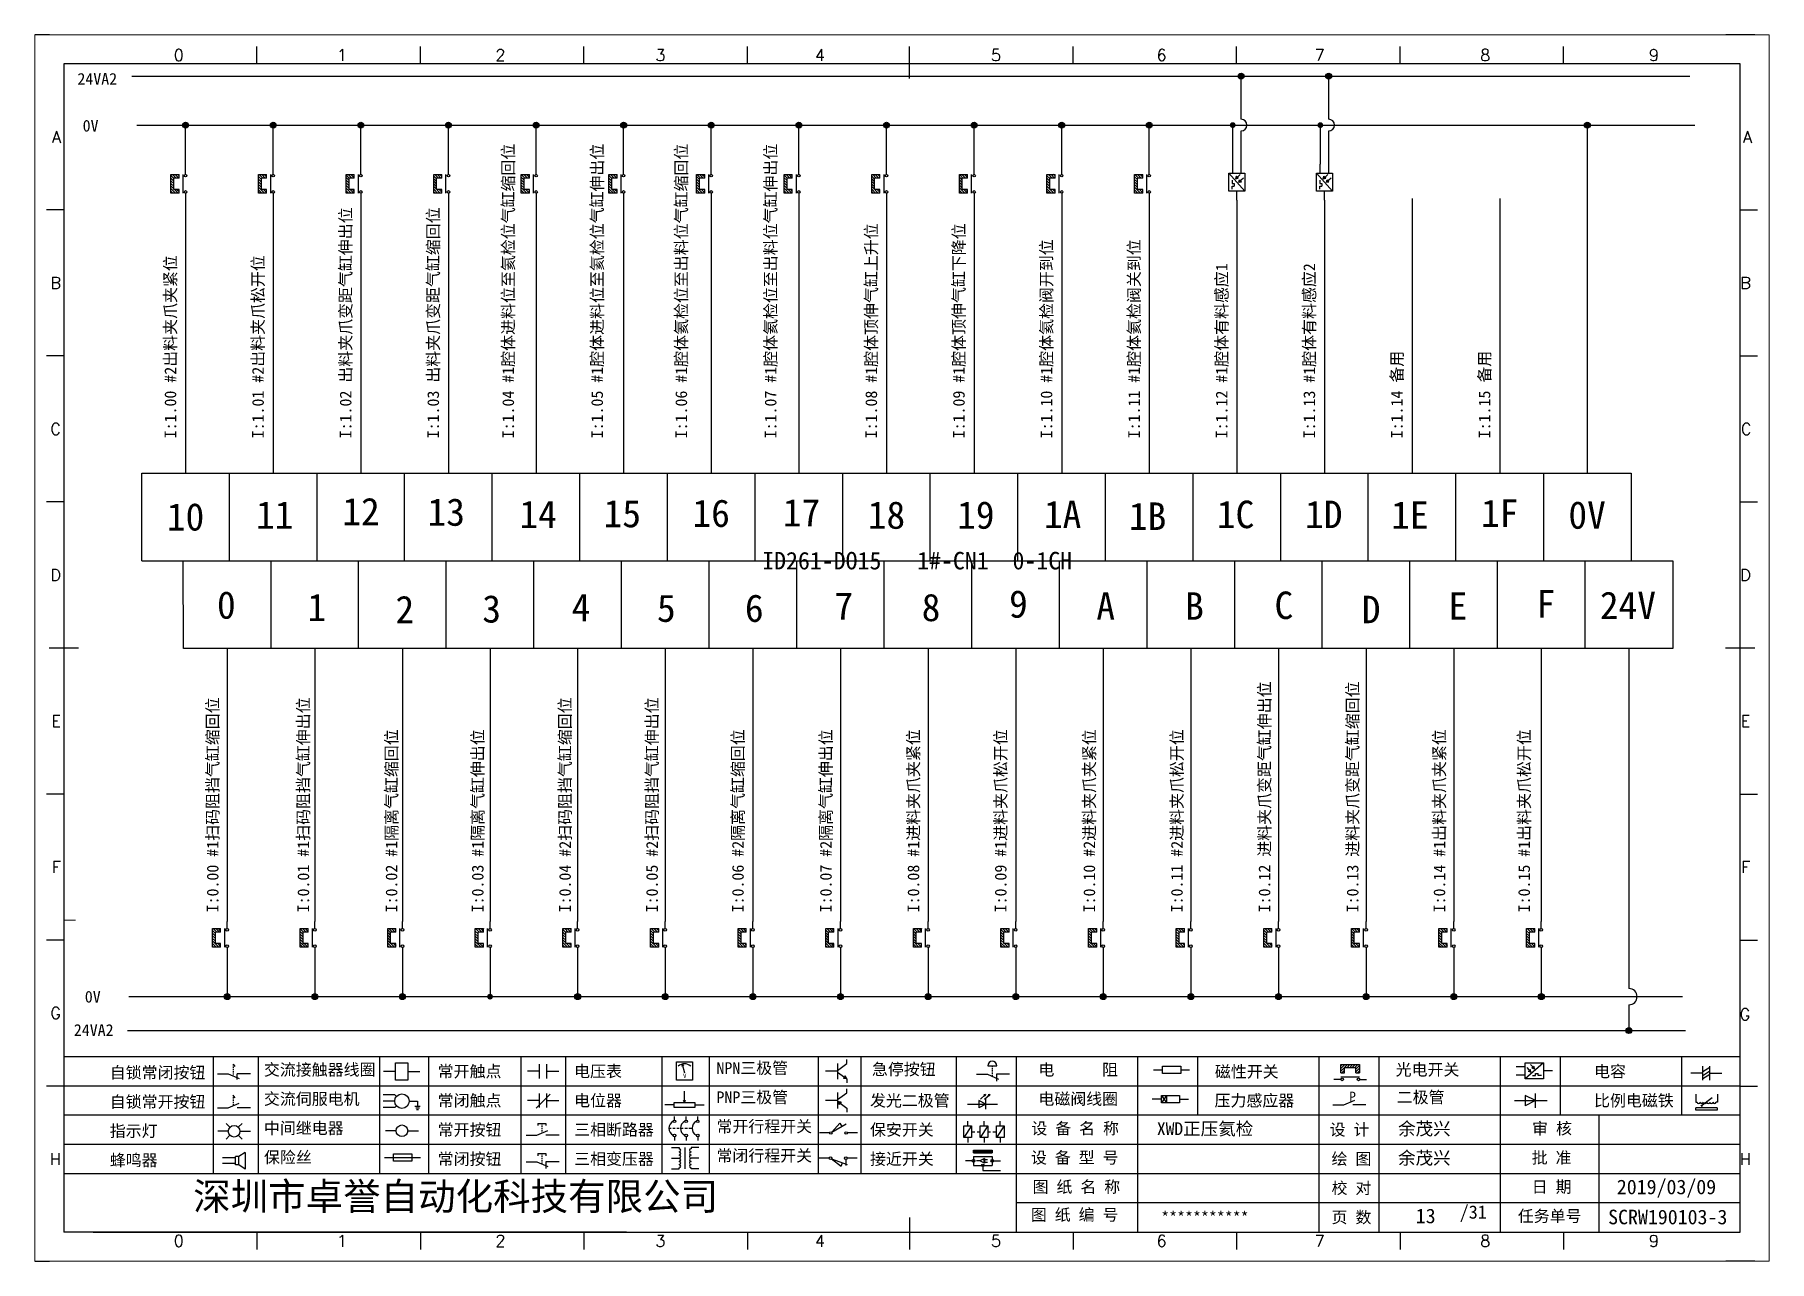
# Model space of a CAD drawing. Header units: millimetres. Extents: x -300 to 54435, y -106 to 60527.
# Drawn here: x 75.5 to 372.5, y 1594.4 to 1804.4 of the extents above; entities that cross this region are included whole.
import ezdxf
from ezdxf.enums import TextEntityAlignment as Align

# ---------------------------------------------------------------- set-up
doc = ezdxf.new("R2010")
doc.units = ezdxf.units.MM
doc.layers.add('AE_BOR', color=1, linetype='Continuous')
doc.layers.add('MISC', color=2, linetype='Continuous')
doc.styles.get("Standard").update_dxf_attribs({"font": ''})
doc.styles.add('WD', font='romans.shx', dxfattribs={"width": 0.8, "bigfont": 'gbcbig.shx'})
doc.styles.add('样式 0', font='')
doc.styles.add('汉字', font='')
doc.styles.get('Standard').set_extended_font_data('SimSun')
doc.styles.get('样式 0').set_extended_font_data('KaiTi_GB2312')
doc.styles.get('汉字').set_extended_font_data('新宋体')

msp = doc.modelspace()

# ---------------------------------------------------------------- texts
msp.add_text('13', height=2.5).set_placement((312.013, 1600.873))
at = {"color": 0, "lineweight": -2, "attachment_point": 1}
for s, insert, char_height, width in [('0V', (83.753, 1789.778), 2, 14.27309), ('10', (98.176, 1724.176), 4.7064, 7.20347), ('11', (113.429, 1724.495), 4.7064, 7.20347), ('12', (128.217, 1725.086), 4.7064, 7.20347), ('13', (142.811, 1724.992), 4.7064, 7.20347), ('14', (158.547, 1724.605), 4.7064, 7.20347), ('15', (172.951, 1724.738), 4.7064, 7.20347), ('16', (188.171, 1724.802), 4.7064, 7.20347), ('17', (203.639, 1724.89), 4.7064, 7.20347), ('18', (218.187, 1724.478), 4.7064, 7.20347), ('19', (233.49, 1724.484), 4.7064, 7.20347), ('1A', (248.347, 1724.587), 4.7064, 7.20347), ('1B', (262.896, 1724.278), 4.7064, 7.20347), ('1C', (277.959, 1724.587), 4.7064, 7.20347), ('1D', (293.058, 1724.589), 4.7064, 7.20347), ('1E', (307.813, 1724.486), 4.7064, 7.20347), ('1F', (323.186, 1724.795), 4.7064, 7.20347), ('0V', (338.147, 1724.486), 4.7064, 7.20347), ('ID261-DO15   1#-CN1  0-1CH               ', (200.107, 1715.814), 3, 61.03402), ('0', (106.762, 1709.079), 4.706, 7.20347), ('1', (122.258, 1708.674), 4.706, 7.20347), ('2', (137.32, 1708.316), 4.706, 7.20347), ('3', (152.182, 1708.42), 4.706, 7.20347), ('4', (167.482, 1708.659), 4.706, 7.20347), ('5', (182.088, 1708.54), 4.706, 7.20347), ('6', (197.15, 1708.54), 4.706, 7.20347), ('7', (212.477, 1708.899), 4.706, 7.20347), ('8', (227.419, 1708.66), 4.706, 7.20347), ('9', (242.379, 1709.257), 4.706, 7.20347), ('A', (257.321, 1708.899), 4.706, 7.20347), ('B', (272.527, 1708.903), 4.706, 7.20347), ('C', (287.827, 1709.023), 4.706, 7.20347), ('D', (302.77, 1708.306), 4.706, 7.20347), ('E', (317.62, 1708.906), 4.706, 7.20347), ('F', (332.682, 1709.264), 4.706, 7.20347), ('24V', (343.538, 1709.025), 4.7064, 7.20347), ('0V', (84.128, 1640.656), 2, 14.27309)]:
    msp.add_mtext(s, dxfattribs=dict(at, insert=insert, char_height=char_height, width=width))
at = {"color": 0, "lineweight": -2, "char_height": 2, "width": 71.79445, "attachment_point": 1, "rotation": 90}
for s, insert in [('{\\C256;I:1.04 #1腔体进料位至氦检位气缸缩回位}', (155.617, 1735.263)), ('{\\C256;I:1.05 #1腔体进料位至氦检位气缸伸出位}', (170.84, 1735.263)), ('{\\C256;I:1.06 #1腔体氦检位至出料位气缸缩回位}', (185.245, 1735.263)), ('{\\C256;I:1.07 #1腔体氦检位至出料位气缸伸出位}', (200.543, 1735.263)), ('{\\C256;I:1.02 出料夹爪变距气缸伸出位}', (127.774, 1735.263)), ('{\\C256;I:1.03 出料夹爪变距气缸缩回位}', (142.774, 1735.263)), ('{\\C256;I:1.08 #1腔体顶伸气缸上升位}', (217.774, 1735.263)), ('{\\C256;I:1.09 #1腔体顶伸气缸下降位}', (232.774, 1735.263)), ('{\\C256;I:1.10 #1腔体氦检阀开到位}', (247.774, 1735.263)), ('{\\C256;I:1.11 #1腔体氦检阀关到位}', (262.774, 1735.263)), ('{\\C256;I:1.00 #2出料夹爪夹紧位}', (97.774, 1735.263)), ('{\\C256;I:1.01 #2出料夹爪松开位}', (112.774, 1735.263)), ('{\\C256;I:1.12 #1腔体有料感应1}', (277.774, 1735.263)), ('{\\C256;I:1.13 #1腔体有料感应2}', (292.774, 1735.263)), ('{\\C256;I:1.14 备用}', (307.774, 1735.263)), ('{\\C256;I:1.15 备用}', (322.774, 1735.263)), ('{\\C256;I:0.12 进料夹爪变距气缸伸出位}', (285.102, 1654.103)), ('{\\C256;I:0.13 进料夹爪变距气缸缩回位}', (300.193, 1654.103)), ('{\\C256;I:0.00 #1扫码阻挡气缸缩回位}', (105.013, 1654.103)), ('{\\C256;I:0.01 #1扫码阻挡气缸伸出位}', (120.541, 1654.103)), ('{\\C256;I:0.04 #2扫码阻挡气缸缩回位}', (165.346, 1654.103)), ('{\\C256;I:0.05 #2扫码阻挡气缸伸出位}', (180.24, 1654.103)), ('{\\C256;I:0.02 #1隔离气缸缩回位}', (135.63, 1654.103)), ('{\\C256;I:0.03 #1隔离气缸伸出位}', (150.391, 1654.103)), ('{\\C256;I:0.06 #2隔离气缸缩回位}', (194.942, 1654.103)), ('{\\C256;I:0.07 #2隔离气缸伸出位}', (210.004, 1654.103)), ('{\\C256;I:0.08 #1进料夹爪夹紧位}', (224.996, 1654.103)), ('{\\C256;I:0.09 #1进料夹爪松开位}', (239.938, 1654.103)), ('{\\C256;I:0.10 #2进料夹爪夹紧位}', (255.11, 1654.103)), ('{\\C256;I:0.11 #2进料夹爪松开位}', (270.106, 1654.103)), ('{\\C256;I:0.14 #1出料夹爪夹紧位}', (315.05, 1654.103)), ('{\\C256;I:0.15 #1出料夹爪松开位}', (329.561, 1654.103))]:
    msp.add_mtext(s, dxfattribs=dict(at, insert=insert))
at = {"color": 7, "char_height": 2, "attachment_point": 1, "style": '汉字'}
for s, insert in [('{\\fKaiTi_GB2312|b0|i0|c134|p49;自锁常闭按钮}', (88.405, 1627.676)), ('{\\fKaiTi_GB2312|b0|i0|c134|p49;交流接触器线圈}', (114.8, 1628.169)), ('{\\fKaiTi_GB2312|b0|i0|c134|p49;常开触点}', (144.553, 1627.882)), ('{\\fKaiTi_GB2312|b0|i0|c134|p49;电压表}', (167.913, 1627.892)), ('{\\fKaiTi_GB2312|b0|i0|c134|p49;NPN三极管}', (192.279, 1628.453)), ('{\\fKaiTi_GB2312|b0|i0|c134|p49;急停按钮}', (218.901, 1628.24)), ('{\\fKaiTi_GB2312|b0|i0|c134|p49;电      阻}', (247.407, 1628.168)), ('{\\fKaiTi_GB2312|b0|i0|c134|p49;磁性开关}', (277.618, 1627.832)), ('{\\fKaiTi_GB2312|b0|i0|c134|p49;光电开关}', (308.569, 1628.169)), ('{\\fKaiTi_GB2312|b0|i0|c134|p49;电容}', (342.544, 1627.882)), ('{\\fKaiTi_GB2312|b0|i0|c134|p49;自锁常开按钮}', (88.405, 1622.676)), ('{\\fKaiTi_GB2312|b0|i0|c134|p49;交流伺服电机}', (114.8, 1623.169)), ('{\\fKaiTi_GB2312|b0|i0|c134|p49;常闭触点}', (144.553, 1622.882)), ('{\\fKaiTi_GB2312|b0|i0|c134|p49;电位器}', (167.913, 1622.892)), ('{\\fKaiTi_GB2312|b0|i0|c134|p49;PNP三极管}', (192.279, 1623.453)), ('{\\fKaiTi_GB2312|b0|i0|c134|p49;发光二极管}', (218.568, 1622.882)), ('{\\fKaiTi_GB2312|b0|i0|c134|p49;电磁阀线圈}', (247.407, 1623.168)), ('{\\fKaiTi_GB2312|b0|i0|c134|p49;压力感应器}', (277.565, 1622.892)), ('{\\fKaiTi_GB2312|b0|i0|c134|p49;二极管}', (308.75, 1623.453)), ('{\\fKaiTi_GB2312|b0|i0|c134|p49;比例电磁铁}', (342.544, 1622.882)), ('{\\fKaiTi_GB2312|b0|i0|c134|p49;常开行程开关}', (192.279, 1618.453)), ('{\\fKaiTi_GB2312|b0|i0|c134|p49;指示灯}', (88.405, 1617.676)), ('{\\fKaiTi_GB2312|b0|i0|c134|p49;中间继电器}', (114.8, 1618.169)), ('{\\fKaiTi_GB2312|b0|i0|c134|p49;常开按钮}', (144.553, 1617.882)), ('{\\fKaiTi_GB2312|b0|i0|c134|p49;三相断路器}', (167.913, 1617.892)), ('{\\fKaiTi_GB2312|b0|i0|c134|p49;保安开关}', (218.568, 1617.882)), ('{\\fKaiTi_GB2312|b0|i0|c134|p0;设 备 名 称}', (246.2, 1618.116)), ('{\\fKaiTi_GB2312|b0|i0|c134|p0;设 计}', (297.267, 1617.901)), ('{\\fKaiTi_GB2312|b0|i0|c134|p0;审 核}', (331.935, 1618.11)), ('{\\fKaiTi_GB2312|b0|i0|c134|p49;蜂鸣器}', (88.405, 1612.676)), ('{\\fKaiTi_GB2312|b0|i0|c134|p49;保险丝}', (114.8, 1613.169)), ('{\\fKaiTi_GB2312|b0|i0|c134|p49;常闭按钮}', (144.553, 1612.882)), ('{\\fKaiTi_GB2312|b0|i0|c134|p49;三相变压器}', (167.913, 1612.892)), ('{\\fKaiTi_GB2312|b0|i0|c134|p49;常闭行程开关}', (192.279, 1613.453)), ('{\\fKaiTi_GB2312|b0|i0|c134|p49;接近开关}', (218.568, 1612.882)), ('{\\fKaiTi_GB2312|b0|i0|c134|p0;设 备 型 号}', (246.126, 1613.116)), ('{\\fKaiTi_GB2312|b0|i0|c134|p0;绘 图}', (297.596, 1612.901)), ('{\\fKaiTi_GB2312|b0|i0|c134|p0;批 准}', (331.865, 1613.11)), ('{\\fKaiTi_GB2312|b0|i0|c134|p0;图 纸 名 称}', (246.409, 1608.116)), ('{\\fKaiTi_GB2312|b0|i0|c134|p0;校 对}', (297.596, 1607.901)), ('{\\fKaiTi_GB2312|b0|i0|c134|p0;日 期}', (331.865, 1608.11)), ('{\\fKaiTi_GB2312|b0|i0|c134|p0;图 纸 编 号}', (246.111, 1603.333)), ('{\\fKaiTi_GB2312|b0|i0|c134|p0;页 数}', (297.596, 1602.901)), ('{\\fKaiTi_GB2312|b0|i0|c134|p0;任务单号}', (329.489, 1603.11))]:
    msp.add_mtext(s, dxfattribs=dict(at, insert=insert))
at = {"color": 7, "char_height": 2.2, "attachment_point": 1}
for s, insert, width in [('{\\fKaiTi_GB2312|b0|i0|c134|p49;XWD\\fNSimSun|b0|i0|c134|p49;正}压氦检', (267.693, 1618.16), 26.57668), ('余茂兴', (308.979, 1618.16), 15.31746), ('余茂兴', (308.979, 1613.16), 15.31746)]:
    msp.add_mtext(s, dxfattribs=dict(at, insert=insert, width=width))
at = {"color": 7, "lineweight": -2}
for s, insert, char_height, width, attachment_point in [('深圳市卓誉自动化科技有限公司', (102.682, 1607.832), 4.70644, 96.11383, 1), ('{\\C256;***********}', (275.907, 1601.861), 2, 31.04816, 5)]:
    msp.add_mtext(s, dxfattribs=dict(at, insert=insert, char_height=char_height, width=width, attachment_point=attachment_point))
at = {"char_height": 2.5, "attachment_point": 1}
for s, width, insert in [('2019/03/09', 15.27785, (346.439, 1608.343)), ('SCRW190103-3', 16.39674, (344.953, 1603.195))]:
    msp.add_mtext_dynamic_manual_height_columns(s, width=width, gutter_width=12.5, heights=[0], dxfattribs=dict(at, insert=insert))
at = {"color": 7, "linetype": 'ByBlock', "lineweight": -2, "insert": (318.182, 1602.522), "char_height": 4.26888, "width": 20.81025, "attachment_point": 5}
msp.add_mtext('  {\\H0.53119x; /31}', dxfattribs=at)
at = {"layer": 'AE_BOR', "color": 7, "style": 'WD'}
for s, p in [('0', (100.216, 1799.861)), ('1', (128.142, 1799.861)), ('2', (155.291, 1799.861)), ('3', (182.691, 1799.861)), ('4', (209.992, 1799.861)), ('5', (240.141, 1799.861)), ('6', (268.486, 1799.861)), ('7', (295.584, 1799.861)), ('8', (323.913, 1799.861)), ('9', (352.778, 1799.861)), ('0', (100.216, 1596.861)), ('1', (128.142, 1596.861)), ('2', (155.291, 1596.861)), ('3', (182.691, 1596.861)), ('4', (209.992, 1596.861)), ('5', (240.141, 1596.861)), ('6', (268.486, 1596.861)), ('7', (295.584, 1596.861)), ('8', (323.913, 1596.861)), ('9', (352.778, 1596.861))]:
    msp.add_text(s, height=2, dxfattribs=at).set_placement(p, align=Align.CENTER)
for s, p in [('A', (80.049, 1786.861)), ('A', (369.573, 1786.861)), ('B', (80.049, 1761.861)), ('B', (369.383, 1761.861)), ('C', (80.049, 1736.861)), ('C', (369.478, 1736.861)), ('D', (80.049, 1711.861)), ('D', (369.383, 1711.861)), ('E', (80.049, 1686.861)), ('E', (369.287, 1686.861)), ('F', (80.049, 1661.861)), ('F', (369.287, 1661.861)), ('F', (369.287, 1661.861)), ('G', (80.049, 1636.861)), ('G', (369.287, 1636.642)), ('H', (80.049, 1611.861)), ('H', (369.383, 1611.861))]:
    msp.add_text(s, height=2, dxfattribs=at).set_placement(p, align=Align.MIDDLE_RIGHT)
at = {"layer": 'MISC', "color": 0, "char_height": 2, "width": 5.01683, "attachment_point": 1, "style": '样式 0'}
for insert in [(82.86, 1797.802), (82.252, 1634.957)]:
    msp.add_mtext('24VA2', dxfattribs=dict(at, insert=insert))

# ---------------------------------------------------------------- blocks, each defined once
blk = doc.blocks.new('磁性开关')
at = {"linetype": 'ByBlock'}
h = blk.add_hatch(dxfattribs=at)
h.set_pattern_fill('ANSI31', color=256, scale=0.1, style=0)
h.paths.add_polyline_path([(-1910.88, -776.69), (-1910.88, -775.29), (-1907.69, -775.29), (-1907.69, -776.69), (-1908.31, -776.69), (-1908.31, -775.79), (-1910.25, -775.79), (-1910.25, -776.69)])
for p, q in [((-1910.91, -777.81), (-1912.09, -777.81)), ((-1910.88, -776.69), (-1910.88, -775.29)), ((-1910.88, -775.29), (-1907.69, -775.29)), ((-1910.88, -776.69), (-1910.25, -776.69)), ((-1910.88, -777.39), (-1907.69, -777.39)), ((-1910.25, -776.69), (-1910.25, -775.79)), ((-1910.25, -775.79), (-1908.31, -775.79)), ((-1908.31, -776.69), (-1908.31, -775.79)), ((-1908.31, -776.69), (-1907.69, -776.69)), ((-1907.69, -775.29), (-1907.69, -776.69)), ((-1907.66, -777.81), (-1906.48, -777.81))]:
    blk.add_line(p, q, dxfattribs=at)
for centre in [(-1910.68, -777.81), (-1907.88, -777.81)]:
    blk.add_circle(centre, 0.225, dxfattribs=at)
blk = doc.blocks.new('*U4')
at = {"linetype": 'ByBlock'}
for p, q in [((-1909.23, -780.45), (-1909.23, -780.67)), ((-1909.23, -780.45), (-1908.92, -780.84)), ((-1909.23, -780.84), (-1909.23, -781.05)), ((-1911.92, -782.07), (-1910.06, -782.07)), ((-1910.06, -782.07), (-1908.18, -782.88)), ((-1909.23, -781.23), (-1909.23, -781.44)), ((-1909.23, -781.61), (-1909.23, -781.83)), ((-1909.23, -782), (-1909.23, -782.21)), ((-1909.23, -782.38), (-1909.23, -782.43)), ((-1908.52, -783.07), (-1908.52, -782.07)), ((-1906.25, -782.07), (-1908.52, -782.07))]:
    blk.add_line(p, q, dxfattribs=at)
blk = doc.blocks.new('*U6')
at = {"linetype": 'ByBlock'}
for p, q in [((-1911.92, -792.89), (-1910.06, -792.89)), ((-1910.06, -792.89), (-1908.18, -792.08)), ((-1908.88, -791.17), (-1909.23, -790.71)), ((-1909.23, -790.71), (-1909.23, -790.92)), ((-1909.23, -791.09), (-1909.23, -791.31)), ((-1909.23, -791.48), (-1909.23, -791.69)), ((-1909.23, -791.86), (-1909.23, -792.08)), ((-1909.23, -792.25), (-1909.23, -792.47)), ((-1906.25, -792.89), (-1908.52, -792.89))]:
    blk.add_line(p, q, dxfattribs=at)
blk = doc.blocks.new('蜂鸣器')
at = {"linetype": 'ByBlock'}
for p, q in [((-1907.17, -795.53), (-1908.25, -796.26)), ((-1907.17, -795.53), (-1907.17, -798.41)), ((-1908.8, -796.48), (-1911.01, -796.48)), ((-1908.8, -797.46), (-1911.01, -797.46)), ((-1908.25, -796.26), (-1908.8, -796.26)), ((-1908.8, -797.68), (-1908.8, -796.26)), ((-1908.25, -797.68), (-1908.8, -797.68)), ((-1908.25, -797.68), (-1908.25, -796.26)), ((-1907.17, -798.41), (-1908.25, -797.68))]:
    blk.add_line(p, q, dxfattribs=at)
blk = doc.blocks.new('指示灯')
at = {"linetype": 'ByBlock'}
for p, q in [((-1854.25, -776.92), (-1856.06, -776.92)), ((-1854.62, -775.59), (-1853.97, -776.23)), ((-1854.62, -778.25), (-1853.97, -777.61)), ((-1851.9, -775.59), (-1852.54, -776.23)), ((-1851.9, -778.25), (-1852.54, -777.61)), ((-1852.26, -776.92), (-1850.45, -776.92))]:
    blk.add_line(p, q, dxfattribs=at)
blk.add_circle((-1853.26, -776.92), 0.992, dxfattribs=at)
blk = doc.blocks.new('光电开关')
at = {"linetype": 'ByBlock'}
h = blk.add_hatch(dxfattribs=at)
h.set_pattern_fill('ANSI31', color=256, scale=0.01, style=0)
h.set_pattern_definition([(45, (0.172267, 0), (-0.0224506403, 0.0224506403), [])])
h.paths.add_polyline_path([(-1882.44, -776.34), (-1882.5, -775.91), (-1882.68, -776.07)])
h.paths.add_polyline_path([(-1882.86, -776.23), (-1882.44, -776.34), (-1882.68, -776.07)])
h.paths.add_polyline_path([(-1883.05, -776.88), (-1883.11, -776.45), (-1883.29, -776.61)])
h.paths.add_polyline_path([(-1883.47, -776.77), (-1883.05, -776.88), (-1883.29, -776.61)])
for p, q in [((-1884.01, -775.96), (-1885.56, -775.96)), ((-1884.01, -777.39), (-1885.56, -777.39)), ((-1880.91, -775.3), (-1884.01, -778.05)), ((-1883.75, -776.09), (-1883.05, -776.88)), ((-1883.11, -776.45), (-1883.47, -776.77)), ((-1883.05, -776.88), (-1883.47, -776.77)), ((-1883.14, -775.55), (-1882.44, -776.34)), ((-1883.05, -776.88), (-1883.11, -776.45)), ((-1882.5, -775.91), (-1882.86, -776.23)), ((-1882.44, -776.34), (-1882.86, -776.23)), ((-1882.78, -777.47), (-1882.23, -777.47)), ((-1882.44, -776.34), (-1882.5, -775.91)), ((-1882.23, -777.47), (-1882.23, -777.14)), ((-1882.23, -777.14), (-1881.78, -777.14)), ((-1881.78, -777.47), (-1881.78, -777.14)), ((-1881.23, -777.47), (-1881.78, -777.47)), ((-1879.37, -776.67), (-1880.91, -776.67))]:
    blk.add_line(p, q, dxfattribs=at)
blk.add_lwpolyline([(-1884.01, -775.3), (-1880.91, -775.3), (-1880.91, -778.05), (-1884.01, -778.05)], close=True, dxfattribs=at)
blk = doc.blocks.new('交流接触器线圈')
at = {"linetype": 'ByBlock'}
for p, q in [((-1880.82, -781.77), (-1882.87, -781.77)), ((-1878.72, -781.77), (-1876.67, -781.77))]:
    blk.add_line(p, q, dxfattribs=at)
blk.add_lwpolyline([(-1880.82, -780.28), (-1878.72, -780.28), (-1878.72, -783.26), (-1880.82, -783.26)], close=True, dxfattribs=at)
blk = doc.blocks.new('交流伺服电机')
at = {"linetype": 'ByBlock'}
for p, q in [((-1880.97, -785.75), (-1882.94, -785.75)), ((-1880.97, -786.85), (-1882.94, -786.85)), ((-1880.97, -785.75), (-1880.65, -786.03)), ((-1878.49, -786.85), (-1877.07, -786.85)), ((-1877.07, -786.85), (-1877.07, -787.72)), ((-1880.97, -787.94), (-1882.94, -787.94)), ((-1880.97, -787.94), (-1880.65, -787.67)), ((-1877.54, -787.72), (-1876.59, -787.72)), ((-1877.38, -788.01), (-1876.75, -788.01)), ((-1877.23, -788.29), (-1876.9, -788.29))]:
    blk.add_line(p, q, dxfattribs=at)
blk.add_circle((-1879.73, -786.85), 1.24, dxfattribs=at)
blk = doc.blocks.new('中间继电器')
at = {"linetype": 'ByBlock'}
for p, q in [((-1880.72, -791.92), (-1882.54, -791.92)), ((-1878.74, -791.92), (-1876.92, -791.92))]:
    blk.add_line(p, q, dxfattribs=at)
blk.add_circle((-1879.73, -791.92), 0.992, dxfattribs=at)
blk = doc.blocks.new('保险丝')
at = {"linetype": 'ByBlock'}
blk.add_line((-1882.72, -796.49), (-1876.55, -796.49), dxfattribs=at)
blk.add_lwpolyline([(-1881.2, -795.86), (-1878.06, -795.86), (-1878.06, -797.12), (-1881.2, -797.12)], close=True, dxfattribs=at)
blk = doc.blocks.new('常开按钮')
at = {"linetype": 'ByBlock'}
for p, q in [((-1910.06, -787.73), (-1908.18, -786.93)), ((-1909.9, -785.68), (-1908.56, -785.68)), ((-1909.9, -785.68), (-1909.9, -786.07)), ((-1909.23, -785.68), (-1909.23, -785.89)), ((-1909.23, -786.06), (-1909.23, -786.28)), ((-1909.23, -786.45), (-1909.23, -786.67)), ((-1909.23, -786.84), (-1909.23, -787.05)), ((-1908.56, -785.68), (-1908.56, -786.07)), ((-1911.92, -787.73), (-1910.06, -787.73)), ((-1909.23, -787.22), (-1909.23, -787.38)), ((-1906.25, -787.73), (-1908.52, -787.73))]:
    blk.add_line(p, q, dxfattribs=at)
blk = doc.blocks.new('常开触点')
at = {"linetype": 'ByBlock'}
for p, q in [((-1853.82, -782.99), (-1853.82, -780.56)), ((-1852.6, -782.99), (-1852.6, -780.56)), ((-1853.82, -781.77), (-1855.88, -781.77)), ((-1852.6, -781.77), (-1850.55, -781.77))]:
    blk.add_line(p, q, dxfattribs=at)
blk = doc.blocks.new('常闭触点')
at = {"linetype": 'ByBlock'}
for p, q in [((-1853.82, -786.77), (-1855.88, -786.77)), ((-1852.01, -785.66), (-1854.43, -788.1)), ((-1853.82, -787.99), (-1853.82, -785.56)), ((-1852.6, -787.99), (-1852.6, -785.56)), ((-1852.6, -786.77), (-1850.55, -786.77))]:
    blk.add_line(p, q, dxfattribs=at)
blk = doc.blocks.new('常闭按钮')
at = {"linetype": 'ByBlock'}
for p, q in [((-1856.13, -792.28), (-1854.28, -792.28)), ((-1854.28, -792.28), (-1852.4, -793.09)), ((-1854.11, -790.83), (-1852.77, -790.83)), ((-1854.11, -790.83), (-1854.11, -791.22)), ((-1853.44, -790.83), (-1853.44, -791.04)), ((-1853.44, -791.21), (-1853.44, -791.43)), ((-1853.44, -791.6), (-1853.44, -791.82)), ((-1853.44, -791.99), (-1853.44, -792.2)), ((-1853.44, -792.37), (-1853.44, -792.53)), ((-1852.77, -790.83), (-1852.77, -791.22)), ((-1850.47, -792.28), (-1852.73, -792.28)), ((-1852.73, -792.28), (-1852.73, -793.43))]:
    blk.add_line(p, q, dxfattribs=at)
blk = doc.blocks.new('电磁阀线圈')
at = {"linetype": 'ByBlock'}
for p, q in [((-1854.61, -795.92), (-1853.75, -797.16)), ((-1853.75, -795.92), (-1854.61, -797.16)), ((-1853.75, -795.92), (-1853.75, -797.16)), ((-1854.61, -796.54), (-1856.17, -796.54)), ((-1851.53, -796.54), (-1849.97, -796.54))]:
    blk.add_line(p, q, dxfattribs=at)
blk.add_lwpolyline([(-1854.61, -795.92), (-1851.53, -795.92), (-1851.53, -797.16), (-1854.61, -797.16)], close=True, dxfattribs=at)
blk = doc.blocks.new('电压表')
at = {"linetype": 'ByBlock'}
for p, q in [((-1814.84, -780.75), (-1814.91, -781.13)), ((-1814.6, -781.05), (-1814.91, -781.13)), ((-1814.84, -780.75), (-1814.46, -782.26)), ((-1814.84, -780.75), (-1814.6, -781.05))]:
    blk.add_line(p, q, dxfattribs=at)
blk.add_lwpolyline([(-1815.84, -780.34), (-1813.07, -780.34), (-1813.07, -783.49), (-1815.84, -783.49)], close=True, dxfattribs=at)
blk.add_arc((-1814.46, -782.26), 1.56, 46.8313, 133.1687, dxfattribs=at)
at = {"linetype": 'ByBlock', "insert": (-1814.7, -782.39), "char_height": 0.75, "width": 0.6768, "attachment_point": 1}
blk.add_mtext('V', dxfattribs=at)
blk = doc.blocks.new('电位器')
at = {"linetype": 'ByBlock'}
for p, q in [((-1814.45, -787.3), (-1814.62, -786.96)), ((-1814.62, -786.96), (-1814.27, -786.96)), ((-1814.45, -787.3), (-1814.45, -785.39)), ((-1814.45, -787.3), (-1814.27, -786.96)), ((-1816.21, -787.75), (-1817.79, -787.75)), ((-1812.68, -787.75), (-1811.1, -787.75))]:
    blk.add_line(p, q, dxfattribs=at)
blk.add_lwpolyline([(-1816.21, -787.3), (-1812.68, -787.3), (-1812.68, -788.2), (-1816.21, -788.2)], close=True, dxfattribs=at)
blk = doc.blocks.new('三相断路器')
at = {"linetype": 'ByBlock'}
for p, q in [((-1816.17, -790.33), (-1816.17, -789.7)), ((-1814.17, -790.33), (-1814.17, -789.7)), ((-1812.18, -790.33), (-1812.18, -789.7)), ((-1817.14, -791.74), (-1816.72, -791.74)), ((-1816.45, -791.74), (-1816.03, -791.74)), ((-1815.76, -791.74), (-1815.34, -791.74)), ((-1815.07, -791.74), (-1814.65, -791.74)), ((-1814.38, -791.74), (-1813.96, -791.74)), ((-1813.69, -791.74), (-1813.27, -791.74)), ((-1816.17, -793.19), (-1816.17, -793.83)), ((-1814.17, -793.19), (-1814.17, -793.83)), ((-1812.18, -793.19), (-1812.18, -793.83))]:
    blk.add_line(p, q, dxfattribs=at)
for centre in [(-1816.17, -790.55), (-1816.17, -792.98), (-1814.17, -790.55), (-1814.17, -792.98), (-1812.18, -790.55), (-1812.18, -792.98)]:
    blk.add_circle(centre, 0.219, dxfattribs=at)
for centre in [(-1815.81, -791.74), (-1813.82, -791.74), (-1811.83, -791.74)]:
    blk.add_arc(centre, 1.32, 115.5791, 244.4209, dxfattribs=at)
blk = doc.blocks.new('三相变压器')
at = {"linetype": 'ByBlock'}
for p, q in [((-1816.69, -795.03), (-1815.37, -795.03)), ((-1815.37, -795.03), (-1815.37, -795.24)), ((-1814.34, -798.7), (-1814.34, -795.04)), ((-1812, -795.03), (-1813.32, -795.03)), ((-1813.32, -795.03), (-1813.32, -795.24)), ((-1816.69, -796.87), (-1815.37, -796.87)), ((-1816.69, -798.71), (-1815.37, -798.71)), ((-1815.37, -798.71), (-1815.37, -798.5)), ((-1812, -796.87), (-1813.32, -796.87)), ((-1813.32, -798.71), (-1813.32, -798.5)), ((-1812, -798.71), (-1813.32, -798.71))]:
    blk.add_line(p, q, dxfattribs=at)
for centre, start, end in [((-1815.37, -795.51), 270, 90), ((-1815.37, -796.06), 270, 90), ((-1813.32, -795.51), 90, 270), ((-1813.32, -796.06), 90, 270), ((-1815.37, -796.6), 270, 90), ((-1815.37, -797.14), 270, 90), ((-1815.37, -797.68), 270, 90), ((-1815.37, -798.23), 270, 90), ((-1813.32, -796.6), 90, 270), ((-1813.32, -797.14), 90, 270), ((-1813.32, -797.68), 90, 270), ((-1813.32, -798.23), 90, 270)]:
    blk.add_arc(centre, 0.271, start, end, dxfattribs=at)
blk = doc.blocks.new('压力感应器')
at = {"linetype": 'ByBlock'}
for p, q in [((-1817.44, -777.73), (-1815.59, -777.73)), ((-1815.59, -777.73), (-1813.71, -776.93)), ((-1811.78, -777.73), (-1814.05, -777.73))]:
    blk.add_line(p, q, dxfattribs=at)
at = {"linetype": 'ByBlock', "insert": (-1814.65, -775.48), "char_height": 1.68, "width": 1.2242, "attachment_point": 1}
blk.add_mtext('{\\fNSimSun|b0|i0|c134|p49;P}', dxfattribs=at)
blk = doc.blocks.new('二极管')
at = {"linetype": 'ByBlock'}
for p, q in [((-1787.52, -776.77), (-1781.92, -776.77)), ((-1783.97, -776.77), (-1785.69, -775.9)), ((-1785.69, -775.9), (-1785.69, -777.65)), ((-1783.97, -776.77), (-1785.69, -777.65)), ((-1783.97, -777.99), (-1783.97, -775.56))]:
    blk.add_line(p, q, dxfattribs=at)
blk = doc.blocks.new('NPN三极管')
at = {"linetype": 'ByBlock'}
for p, q in [((-1785.73, -780.61), (-1785.73, -783.32)), ((-1785.73, -781.82), (-1784.15, -780.66)), ((-1784.15, -780.66), (-1784.15, -779.98)), ((-1785.73, -781.97), (-1787.81, -781.97)), ((-1785.73, -782.11), (-1784.15, -783.27)), ((-1784.41, -782.73), (-1784.74, -783.18)), ((-1784.15, -783.27), (-1784.74, -783.18)), ((-1784.15, -783.27), (-1784.41, -782.73)), ((-1784.15, -783.27), (-1784.15, -783.96))]:
    blk.add_line(p, q, dxfattribs=at)
blk = doc.blocks.new('PNP三极管')
at = {"linetype": 'ByBlock'}
for p, q in [((-1784.9, -786.74), (-1786.98, -786.74)), ((-1784.9, -785.38), (-1784.9, -788.09)), ((-1784.9, -786.59), (-1783.32, -785.43)), ((-1784.9, -786.88), (-1783.32, -788.04)), ((-1784.9, -786.88), (-1784.31, -786.97)), ((-1784.9, -786.88), (-1784.64, -787.42)), ((-1784.31, -786.97), (-1784.64, -787.42)), ((-1783.32, -785.43), (-1783.32, -784.75)), ((-1783.32, -788.04), (-1783.32, -788.73))]:
    blk.add_line(p, q, dxfattribs=at)
blk = doc.blocks.new('常开行程开关')
at = {"linetype": 'ByBlock'}
for p, q in [((-1786.29, -792.3), (-1788.01, -792.3)), ((-1785.89, -792.17), (-1784.52, -790.62)), ((-1785.89, -792.17), (-1783.43, -790.72)), ((-1784.52, -790.62), (-1784.19, -791.17)), ((-1781.48, -792.3), (-1783.21, -792.3))]:
    blk.add_line(p, q, dxfattribs=at)
for centre in [(-1786.07, -792.3), (-1783.42, -792.3)]:
    blk.add_circle(centre, 0.219, dxfattribs=at)
blk = doc.blocks.new('常闭行程开关')
at = {"linetype": 'ByBlock'}
for p, q in [((-1786.34, -796.62), (-1788.07, -796.62)), ((-1785.93, -796.72), (-1783.25, -797.7)), ((-1785.93, -796.72), (-1784.3, -798)), ((-1784.3, -798), (-1784.08, -797.4)), ((-1783.48, -796.84), (-1783.48, -797.85)), ((-1781.54, -796.62), (-1783.26, -796.62))]:
    blk.add_line(p, q, dxfattribs=at)
for centre in [(-1786.12, -796.62), (-1783.48, -796.62)]:
    blk.add_circle(centre, 0.219, dxfattribs=at)
blk = doc.blocks.new('电容')
at = {"linetype": 'ByBlock'}
for p, q in [((-1756.08, -782.99), (-1756.08, -780.56)), ((-1754.86, -780.79), (-1756.08, -781.55)), ((-1754.86, -782.99), (-1754.86, -780.56)), ((-1756.08, -781.77), (-1758.13, -781.77)), ((-1754.86, -781.44), (-1756.08, -782.2)), ((-1754.86, -781.99), (-1756.08, -782.75)), ((-1754.86, -781.77), (-1752.81, -781.77))]:
    blk.add_line(p, q, dxfattribs=at)
blk = doc.blocks.new('发光二极管')
at = {"linetype": 'ByBlock'}
for p, q in [((-1758.01, -786.77), (-1752.89, -786.77)), ((-1754.84, -786.77), (-1756.04, -786.16)), ((-1756.04, -786.16), (-1756.04, -787.39)), ((-1754.84, -786.77), (-1756.04, -787.39)), ((-1755.78, -785.92), (-1754.89, -785.14)), ((-1754.89, -785.14), (-1755.2, -785.22)), ((-1755.2, -785.22), (-1755.01, -785.43)), ((-1755.08, -785.92), (-1754.18, -785.14)), ((-1754.89, -785.14), (-1755.01, -785.43)), ((-1754.84, -787.63), (-1754.84, -785.92)), ((-1754.18, -785.14), (-1754.49, -785.22)), ((-1754.49, -785.22), (-1754.31, -785.43)), ((-1754.18, -785.14), (-1754.31, -785.43))]:
    blk.add_line(p, q, dxfattribs=at)
blk = doc.blocks.new('比例电磁阀')
at = {"linetype": 'ByBlock'}
for p, q in [((-1757.26, -775.38), (-1757.26, -776.71)), ((-1757.26, -776.71), (-1757.05, -776.71)), ((-1753.6, -777.73), (-1757.25, -777.73)), ((-1757.25, -778.13), (-1757.25, -777.73)), ((-1753.6, -778.13), (-1757.25, -778.13)), ((-1754.5, -775.98), (-1756.35, -777.44)), ((-1756.35, -777.44), (-1756.25, -777.25)), ((-1756.35, -777.44), (-1756.15, -777.38)), ((-1756.15, -777.38), (-1756.25, -777.25)), ((-1753.58, -776.71), (-1753.8, -776.71)), ((-1753.6, -777.73), (-1753.6, -778.13)), ((-1753.58, -775.38), (-1753.58, -776.71))]:
    blk.add_line(p, q, dxfattribs=at)
for centre in [(-1756.78, -776.71), (-1756.24, -776.71), (-1755.7, -776.71), (-1755.15, -776.71), (-1754.61, -776.71), (-1754.07, -776.71)]:
    blk.add_arc(centre, 0.271, 180, 0, dxfattribs=at)
blk = doc.blocks.new('保安开关')
at = {"linetype": 'ByBlock'}
for p, q in [((-1757.96, -790.79), (-1757.96, -789.97)), ((-1755.17, -790.79), (-1755.17, -789.97)), ((-1752.39, -790.79), (-1752.39, -789.97)), ((-1757.33, -790.79), (-1758.6, -792.81)), ((-1757.96, -792.81), (-1757.96, -793.62)), ((-1757.33, -791.8), (-1756.72, -791.8)), ((-1756.35, -791.8), (-1755.89, -791.8)), ((-1754.54, -790.79), (-1755.81, -792.81)), ((-1755.17, -792.81), (-1755.17, -793.62)), ((-1754.52, -791.8), (-1754.06, -791.8)), ((-1753.69, -791.8), (-1753.08, -791.8)), ((-1751.75, -790.79), (-1753.02, -792.81)), ((-1752.39, -792.81), (-1752.39, -793.62))]:
    blk.add_line(p, q, dxfattribs=at)
for points in [[(-1758.6, -790.79), (-1757.33, -790.79), (-1757.33, -792.81), (-1758.6, -792.81)], [(-1755.81, -790.79), (-1754.54, -790.79), (-1754.54, -792.81), (-1755.81, -792.81)], [(-1753.02, -790.79), (-1751.75, -790.79), (-1751.75, -792.81), (-1753.02, -792.81)]]:
    blk.add_lwpolyline(points, close=True, dxfattribs=at)
blk = doc.blocks.new('接近开关')
at = {"linetype": 'ByBlock'}
h = blk.add_hatch(dxfattribs=at)
h.set_pattern_fill('ANSI31', color=256, scale=0.01, style=0)
h.set_pattern_definition([(45, (-89.131516, -30.795668), (-0.0224506403, 0.0224506403), [])])
h.paths.add_polyline_path([(-1516.96, -1123.35), (-1516.96, -1122.85), (-1513.76, -1122.85), (-1513.76, -1123.35)])
for p, q in [((-1517.18, -1124.71), (-1518.36, -1124.71)), ((-1516.96, -1123.35), (-1516.96, -1122.85)), ((-1516.96, -1122.85), (-1513.76, -1122.85)), ((-1516.96, -1123.35), (-1513.76, -1123.35)), ((-1516.96, -1123.95), (-1513.76, -1123.95)), ((-1516.96, -1123.95), (-1516.96, -1125.47)), ((-1516.96, -1125.47), (-1513.76, -1125.47)), ((-1515.91, -1124.71), (-1516.45, -1124.71)), ((-1515.11, -1124.31), (-1515.91, -1124.71)), ((-1515.11, -1125.11), (-1515.91, -1124.71)), ((-1515.33, -1124.53), (-1515.17, -1124.53)), ((-1515.33, -1124.88), (-1515.17, -1124.88)), ((-1515.25, -1124.45), (-1515.25, -1124.61)), ((-1515.11, -1124.31), (-1515.11, -1125.11)), ((-1515.11, -1124.48), (-1514.58, -1124.48)), ((-1515.11, -1124.94), (-1514.58, -1124.94)), ((-1513.76, -1122.85), (-1513.76, -1123.35)), ((-1513.76, -1123.95), (-1513.76, -1125.47)), ((-1513.54, -1124.71), (-1512.36, -1124.71)), ((-1515.36, -1125.69), (-1515.36, -1126.36)), ((-1515.36, -1126.36), (-1512.36, -1126.36))]:
    blk.add_line(p, q, dxfattribs=at)
for centre in [(-1516.96, -1124.71), (-1515.36, -1125.47), (-1513.76, -1124.71)]:
    blk.add_circle(centre, 0.225, dxfattribs=at)
blk = doc.blocks.new('电阻')
at = {"linetype": 'ByBlock'}
for p, q in [((-3.09, 0), (-1.57, 0)), ((1.57, 0), (3.09, 0))]:
    blk.add_line(p, q, dxfattribs=at)
blk.add_lwpolyline([(-1.57, 0.63), (1.57, 0.63), (1.57, -0.63), (-1.57, -0.63)], close=True, dxfattribs=at)
blk = doc.blocks.new('急停按钮')
at = {"linetype": 'ByBlock'}
for p, q in [((-1.86, 0), (0, 0)), ((0, 0), (1.88, -0.81)), ((0.06, 1.45), (1.61, 1.45)), ((0.83, 1.45), (0.83, 1.24)), ((0.83, 1.07), (0.83, 0.85)), ((0.83, 0.68), (0.83, 0.47)), ((0.83, 0.29), (0.83, 0.08)), ((3.81, 0), (1.54, 0)), ((1.54, 0), (1.54, -1.15)), ((0.83, -0.09), (0.83, -0.24))]:
    blk.add_line(p, q, dxfattribs=at)
blk.add_arc((0.83, 1.45), 0.774, 0, 180)

# ---------------------------------------------------------------- hatches: boundary and pattern name
at = {"lineweight": -2}
h = msp.add_hatch(color=0, dxfattribs=at)
edge = h.paths.add_edge_path()
edge.add_arc((282.1, 1797.247), 0.5, 0, 360)
h = msp.add_hatch(color=0, dxfattribs=at)
edge = h.paths.add_edge_path()
edge.add_arc((297.1, 1797.247), 0.5, 0, 360)
h = msp.add_hatch(color=0, dxfattribs=at)
edge = h.paths.add_edge_path()
edge.add_arc((101.387, 1788.883), 0.5, 0, 360)
h = msp.add_hatch(color=0, dxfattribs=at)
edge = h.paths.add_edge_path()
edge.add_arc((116.387, 1788.883), 0.5, 0, 360)
h = msp.add_hatch(color=0, dxfattribs=at)
edge = h.paths.add_edge_path()
edge.add_arc((131.387, 1788.883), 0.5, 0, 360)
h = msp.add_hatch(color=0, dxfattribs=at)
edge = h.paths.add_edge_path()
edge.add_arc((146.387, 1788.883), 0.5, 0, 360)
h = msp.add_hatch(color=0, dxfattribs=at)
edge = h.paths.add_edge_path()
edge.add_arc((161.387, 1788.883), 0.5, 0, 360)
h = msp.add_hatch(color=0, dxfattribs=at)
edge = h.paths.add_edge_path()
edge.add_arc((176.387, 1788.883), 0.5, 0, 360)
h = msp.add_hatch(color=0, dxfattribs=at)
edge = h.paths.add_edge_path()
edge.add_arc((191.387, 1788.883), 0.5, 0, 360)
h = msp.add_hatch(color=0, dxfattribs=at)
edge = h.paths.add_edge_path()
edge.add_arc((206.387, 1788.883), 0.5, 0, 360)
h = msp.add_hatch(color=0, dxfattribs=at)
edge = h.paths.add_edge_path()
edge.add_arc((221.387, 1788.883), 0.5, 0, 360)
h = msp.add_hatch(color=0, dxfattribs=at)
edge = h.paths.add_edge_path()
edge.add_arc((236.387, 1788.883), 0.5, 0, 360)
h = msp.add_hatch(color=0, dxfattribs=at)
edge = h.paths.add_edge_path()
edge.add_arc((251.387, 1788.883), 0.5, 0, 360)
h = msp.add_hatch(color=0, dxfattribs=at)
edge = h.paths.add_edge_path()
edge.add_arc((266.387, 1788.883), 0.5, 0, 360)
h = msp.add_hatch(color=0, dxfattribs=at)
edge = h.paths.add_edge_path()
edge.add_arc((280.675, 1788.883), 0.5, 0, 360)
h = msp.add_hatch(color=0, dxfattribs=at)
edge = h.paths.add_edge_path()
edge.add_arc((295.675, 1788.883), 0.5, 0, 360)
h = msp.add_hatch(color=0, dxfattribs=at)
edge = h.paths.add_edge_path()
edge.add_arc((341.387, 1788.883), 0.5, 0, 360)
h = msp.add_hatch(color=0, dxfattribs=at)
edge = h.paths.add_edge_path()
edge.add_arc((108.512, 1639.671), 0.5, 0, 360)
h = msp.add_hatch(color=0, dxfattribs=at)
edge = h.paths.add_edge_path()
edge.add_arc((123.512, 1639.671), 0.5, 0, 360)
h = msp.add_hatch(color=0, dxfattribs=at)
edge = h.paths.add_edge_path()
edge.add_arc((138.512, 1639.671), 0.5, 0, 360)
h = msp.add_hatch(color=0, dxfattribs=at)
edge = h.paths.add_edge_path()
edge.add_arc((153.512, 1639.671), 0.5, 0, 360)
h = msp.add_hatch(color=0, dxfattribs=at)
edge = h.paths.add_edge_path()
edge.add_arc((168.512, 1639.671), 0.5, 0, 360)
h = msp.add_hatch(color=0, dxfattribs=at)
edge = h.paths.add_edge_path()
edge.add_arc((183.512, 1639.671), 0.5, 0, 360)
h = msp.add_hatch(color=0, dxfattribs=at)
edge = h.paths.add_edge_path()
edge.add_arc((198.512, 1639.671), 0.5, 0, 360)
h = msp.add_hatch(color=0, dxfattribs=at)
edge = h.paths.add_edge_path()
edge.add_arc((213.512, 1639.671), 0.5, 0, 360)
h = msp.add_hatch(color=0, dxfattribs=at)
edge = h.paths.add_edge_path()
edge.add_arc((228.512, 1639.671), 0.5, 0, 360)
h = msp.add_hatch(color=0, dxfattribs=at)
edge = h.paths.add_edge_path()
edge.add_arc((243.512, 1639.671), 0.5, 0, 360)
h = msp.add_hatch(color=0, dxfattribs=at)
edge = h.paths.add_edge_path()
edge.add_arc((258.512, 1639.671), 0.5, 0, 360)
h = msp.add_hatch(color=0, dxfattribs=at)
edge = h.paths.add_edge_path()
edge.add_arc((273.512, 1639.671), 0.5, 0, 360)
h = msp.add_hatch(color=0, dxfattribs=at)
edge = h.paths.add_edge_path()
edge.add_arc((288.512, 1639.671), 0.5, 0, 360)
h = msp.add_hatch(color=0, dxfattribs=at)
edge = h.paths.add_edge_path()
edge.add_arc((303.512, 1639.671), 0.5, 0, 360)
h = msp.add_hatch(color=0, dxfattribs=at)
edge = h.paths.add_edge_path()
edge.add_arc((318.512, 1639.671), 0.5, 0, 360)
h = msp.add_hatch(color=0, dxfattribs=at)
edge = h.paths.add_edge_path()
edge.add_arc((333.512, 1639.671), 0.5, 0, 360)
h = msp.add_hatch(color=0, dxfattribs=at)
edge = h.paths.add_edge_path()
edge.add_arc((348.512, 1633.854), 0.5, 0, 360)

# ---------------------------------------------------------------- linework, layer by layer
at = {"color": 7}
for p, q in [((367.549, 1799.361), (80.549, 1799.361)), ((80.549, 1799.361), (80.549, 1599.361)), ((367.549, 1599.361), (367.549, 1799.361)), ((85.579, 1599.361), (365.079, 1599.361)), ((206.346, 1599.361), (266.296, 1599.361)), ((266.296, 1599.361), (335.081, 1599.361))]:
    msp.add_line(p, q, dxfattribs=at)
at = {"color": 0, "lineweight": -2}
for p, q in [((92.174, 1797.247), (358.927, 1797.247)), ((282.1, 1789.883), (282.1, 1797.247)), ((297.1, 1789.883), (297.1, 1797.247)), ((93.058, 1788.883), (359.811, 1788.883)), ((101.387, 1781.639), (101.387, 1788.883)), ((116.387, 1781.639), (116.387, 1788.883)), ((131.387, 1781.639), (131.387, 1788.883)), ((146.387, 1781.639), (146.387, 1788.883)), ((161.387, 1781.639), (161.387, 1788.883)), ((176.387, 1781.639), (176.387, 1788.883)), ((191.387, 1781.639), (191.387, 1788.883)), ((206.387, 1781.639), (206.387, 1788.883)), ((221.387, 1781.639), (221.387, 1788.883)), ((236.387, 1781.639), (236.387, 1788.883)), ((251.387, 1781.639), (251.387, 1788.883)), ((266.387, 1781.639), (266.387, 1788.883)), ((280.675, 1782.218), (280.675, 1788.883)), ((295.675, 1782.218), (295.675, 1788.883)), ((341.387, 1788.883), (341.387, 1729.277)), ((282.1, 1782.218), (282.1, 1787.883)), ((297.1, 1782.218), (297.1, 1787.883)), ((311.387, 1776.311), (311.387, 1729.277)), ((326.387, 1776.311), (326.387, 1729.277)), ((101.387, 1776.028), (101.387, 1729.277)), ((116.387, 1776.028), (116.387, 1729.277)), ((131.387, 1776.028), (131.387, 1729.277)), ((146.387, 1776.028), (146.387, 1729.277)), ((161.387, 1776.028), (161.387, 1729.277)), ((176.387, 1776.028), (176.387, 1729.277)), ((191.387, 1776.028), (191.387, 1729.277)), ((206.387, 1776.028), (206.387, 1729.277)), ((221.387, 1776.028), (221.387, 1729.277)), ((236.387, 1776.028), (236.387, 1729.277)), ((251.387, 1776.028), (251.387, 1729.277)), ((266.387, 1776.028), (266.387, 1729.277)), ((281.387, 1776.028), (281.387, 1729.277)), ((296.387, 1776.028), (296.387, 1729.277)), ((333.887, 1729.277), (333.887, 1714.277)), ((93.887, 1714.277), (356.012, 1714.277)), ((116.012, 1699.277), (116.012, 1714.277)), ((131.012, 1699.277), (131.012, 1714.277)), ((146.012, 1699.277), (146.012, 1714.277)), ((161.012, 1699.277), (161.012, 1714.277)), ((176.012, 1699.277), (176.012, 1714.277)), ((191.012, 1699.277), (191.012, 1714.277)), ((206.012, 1699.277), (206.012, 1714.277)), ((221.012, 1699.277), (221.012, 1714.277)), ((236.012, 1699.277), (236.012, 1714.277)), ((251.012, 1699.277), (251.012, 1714.277)), ((266.012, 1699.277), (266.012, 1714.277)), ((281.012, 1699.277), (281.012, 1714.277)), ((296.012, 1699.277), (296.012, 1714.277)), ((311.012, 1699.277), (311.012, 1714.277)), ((326.012, 1699.277), (326.012, 1714.277)), ((341.012, 1714.277), (341.012, 1714.277)), ((341.012, 1699.277), (341.012, 1714.277)), ((108.512, 1699.277), (108.512, 1652.527)), ((123.512, 1699.277), (123.512, 1652.527)), ((138.512, 1699.277), (138.512, 1652.527)), ((153.512, 1699.277), (153.512, 1652.527)), ((168.512, 1699.277), (168.512, 1652.527)), ((183.512, 1699.277), (183.512, 1652.527)), ((198.512, 1699.277), (198.512, 1652.527)), ((213.512, 1699.277), (213.512, 1652.527)), ((228.512, 1699.277), (228.512, 1652.527)), ((243.512, 1699.277), (243.512, 1652.527)), ((258.512, 1699.277), (258.512, 1652.527)), ((273.512, 1699.277), (273.512, 1652.527)), ((288.512, 1699.277), (288.512, 1652.527)), ((303.512, 1699.277), (303.512, 1652.527)), ((318.512, 1699.277), (318.512, 1652.527)), ((333.512, 1699.277), (333.512, 1652.527)), ((348.512, 1699.277), (348.512, 1641.066)), ((108.512, 1646.915), (108.512, 1639.671)), ((123.512, 1646.915), (123.512, 1639.671)), ((138.512, 1646.915), (138.512, 1639.671)), ((153.512, 1646.915), (153.512, 1639.671)), ((168.512, 1646.915), (168.512, 1639.671)), ((183.512, 1646.915), (183.512, 1639.671)), ((198.512, 1646.915), (198.512, 1639.671)), ((213.512, 1646.915), (213.512, 1639.671)), ((228.512, 1646.915), (228.512, 1639.671)), ((243.512, 1646.915), (243.512, 1639.671)), ((258.512, 1646.915), (258.512, 1639.671)), ((273.512, 1646.915), (273.512, 1639.671)), ((288.512, 1646.915), (288.512, 1639.671)), ((303.512, 1646.915), (303.512, 1639.671)), ((318.512, 1646.915), (318.512, 1639.671)), ((333.512, 1646.915), (333.512, 1639.671)), ((91.69, 1639.671), (357.68, 1639.671)), ((348.512, 1638.277), (348.512, 1633.854)), ((91.453, 1633.854), (358.206, 1633.854))]:
    msp.add_line(p, q, dxfattribs=at)
at = {"color": 7, "lineweight": 9, "ltscale": 0.1}
for p, q in [((80.549, 1652.79), (82.549, 1652.79)), ((176.884, 1599.361), (206.346, 1599.361)), ((204.988, 1599.361), (204.988, 1599.361)), ((204.988, 1599.361), (204.988, 1599.361)), ((204.988, 1599.361), (204.988, 1599.361)), ((204.988, 1599.361), (204.988, 1599.361))]:
    msp.add_line(p, q, dxfattribs=at)
at = {"color": 7, "linetype": 'ByBlock'}
for p, q in [((367.549, 1629.361), (80.549, 1629.361)), ((367.549, 1624.361), (80.549, 1624.361)), ((367.549, 1619.361), (80.549, 1619.361)), ((367.549, 1614.361), (80.549, 1614.361)), ((367.549, 1609.361), (80.549, 1609.361)), ((367.549, 1604.361), (243.573, 1604.361))]:
    msp.add_line(p, q, dxfattribs=at)
at = {"color": 7, "lineweight": -2}
for p, q in [((106.128, 1629.361), (106.128, 1609.361)), ((113.805, 1629.361), (113.805, 1609.361)), ((134.595, 1629.361), (134.595, 1609.361)), ((142.948, 1629.361), (142.948, 1609.361)), ((158.803, 1629.361), (158.803, 1609.361)), ((166.452, 1629.361), (166.452, 1609.361)), ((182.944, 1629.361), (182.944, 1609.361)), ((191.046, 1629.361), (191.046, 1609.361)), ((209.665, 1629.361), (209.665, 1609.361)), ((217.025, 1629.361), (217.025, 1609.361)), ((233.335, 1629.361), (233.335, 1609.361)), ((243.573, 1629.361), (243.573, 1599.446)), ((264.383, 1629.361), (264.383, 1619.361)), ((274.621, 1629.361), (274.621, 1619.361)), ((295.431, 1629.361), (295.431, 1619.361)), ((305.669, 1629.361), (305.669, 1619.361)), ((326.479, 1629.361), (326.479, 1619.361)), ((336.717, 1629.361), (336.717, 1619.361)), ((357.527, 1629.361), (357.527, 1619.361)), ((264.383, 1619.361), (264.383, 1599.446)), ((295.431, 1619.361), (295.431, 1599.361)), ((305.669, 1619.361), (305.669, 1599.361)), ((326.479, 1619.361), (326.479, 1599.361)), ((343.332, 1619.361), (343.332, 1599.361))]:
    msp.add_line(p, q, dxfattribs=at)
at = {"color": 7, "ltscale": 2}
for p, q in [((367.549, 1599.361), (367.549, 1620.807)), ((176.884, 1599.361), (80.549, 1599.361)), ((335.081, 1599.361), (365.079, 1599.361)), ((335.081, 1599.361), (367.549, 1599.361))]:
    msp.add_line(p, q, dxfattribs=at)
at = {"color": 0, "lineweight": -2}
for points in [[(93.887, 1729.277), (108.887, 1729.277)], [(93.887, 1714.277), (93.887, 1729.277)], [(108.887, 1729.277), (123.887, 1729.277)], [(108.887, 1714.277), (108.887, 1729.277)], [(123.887, 1729.277), (138.887, 1729.277)], [(123.887, 1714.277), (123.887, 1729.277)], [(138.887, 1729.277), (153.887, 1729.277)], [(138.887, 1714.277), (138.887, 1729.277)], [(153.887, 1729.277), (168.887, 1729.277)], [(153.887, 1714.277), (153.887, 1729.277)], [(168.887, 1729.277), (183.887, 1729.277)], [(168.887, 1714.277), (168.887, 1729.277)], [(183.887, 1729.277), (198.887, 1729.277)], [(183.887, 1714.277), (183.887, 1729.277)], [(198.887, 1729.277), (213.887, 1729.277)], [(198.887, 1714.277), (198.887, 1729.277)], [(213.887, 1729.277), (228.887, 1729.277)], [(213.887, 1714.277), (213.887, 1729.277)], [(228.887, 1729.277), (243.887, 1729.277)], [(228.887, 1714.277), (228.887, 1729.277)], [(243.887, 1729.277), (258.887, 1729.277)], [(243.887, 1714.277), (243.887, 1729.277)], [(258.887, 1729.277), (273.887, 1729.277)], [(258.887, 1714.277), (258.887, 1729.277)], [(273.887, 1729.277), (288.887, 1729.277)], [(273.887, 1714.277), (273.887, 1729.277)], [(288.887, 1729.277), (303.887, 1729.277)], [(288.887, 1714.277), (288.887, 1729.277)], [(303.887, 1729.277), (318.887, 1729.277)], [(303.887, 1714.277), (303.887, 1729.277)], [(318.887, 1729.277), (333.887, 1729.277)], [(318.887, 1714.277), (318.887, 1729.277)], [(333.887, 1729.277), (348.887, 1729.277), (348.887, 1714.277)], [(116.012, 1699.277), (101.012, 1699.277), (100.977, 1714.277)], [(356.012, 1714.277), (356.012, 1699.277), (341.012, 1699.277)], [(131.012, 1699.277), (116.012, 1699.277)], [(146.012, 1699.277), (131.012, 1699.277)], [(161.012, 1699.277), (146.012, 1699.277)], [(176.012, 1699.277), (161.012, 1699.277)], [(191.012, 1699.277), (176.012, 1699.277)], [(206.012, 1699.277), (191.012, 1699.277)], [(221.012, 1699.277), (206.012, 1699.277)], [(236.012, 1699.277), (221.012, 1699.277)], [(251.012, 1699.277), (236.012, 1699.277)], [(266.012, 1699.277), (251.012, 1699.277)], [(281.012, 1699.277), (266.012, 1699.277)], [(296.012, 1699.277), (281.012, 1699.277)], [(311.012, 1699.277), (296.012, 1699.277)], [(326.012, 1699.277), (311.012, 1699.277)], [(341.012, 1699.277), (326.012, 1699.277)]]:
    msp.add_lwpolyline(points, dxfattribs=at)
for centre in [(282.1, 1797.247), (297.1, 1797.247), (101.387, 1788.883), (116.387, 1788.883), (131.387, 1788.883), (146.387, 1788.883), (161.387, 1788.883), (176.387, 1788.883), (191.387, 1788.883), (206.387, 1788.883), (221.387, 1788.883), (236.387, 1788.883), (251.387, 1788.883), (266.387, 1788.883), (341.387, 1788.883), (108.512, 1639.671), (123.512, 1639.671), (138.512, 1639.671), (168.512, 1639.671), (183.512, 1639.671), (198.512, 1639.671), (213.512, 1639.671), (228.512, 1639.671), (243.512, 1639.671), (258.512, 1639.671), (273.512, 1639.671), (288.512, 1639.671), (303.512, 1639.671), (318.512, 1639.671), (333.512, 1639.671), (348.512, 1633.854)]:
    msp.add_circle(centre, 0.5, dxfattribs=at)
for centre in [(282.1, 1788.883), (297.1, 1788.883)]:
    msp.add_arc(centre, 1, 270, 90, dxfattribs=at)
at = {"color": 0, "ltscale": 2}
msp.add_arc((348.512, 1639.671), 1.394, 270, 90, dxfattribs=at)
at = {"layer": 'AE_BOR', "color": 7, "lineweight": 30}
for p, q in [((78.079, 1804.361), (75.546, 1804.361)), ((370.079, 1804.361), (365.079, 1804.361)), ((225.329, 1796.861), (225.329, 1801.861)), ((78.049, 1699.361), (83.049, 1699.361)), ((365.049, 1699.361), (370.049, 1699.361)), ((225.329, 1601.861), (225.329, 1596.861)), ((225.329, 1599.361), (225.329, 1596.861)), ((75.546, 1594.361), (78.079, 1594.361)), ((370.079, 1594.361), (365.079, 1594.361))]:
    msp.add_line(p, q, dxfattribs=at)
at = {"layer": 'AE_BOR', "color": 7, "lineweight": 15}
for p, q in [((75.546, 1804.361), (372.546, 1804.361)), ((75.546, 1594.361), (75.546, 1804.361)), ((372.546, 1804.361), (372.546, 1594.361)), ((372.546, 1594.361), (75.546, 1594.361))]:
    msp.add_line(p, q, dxfattribs=at)
at = {"layer": 'AE_BOR', "color": 7}
for p, q in [((113.579, 1799.361), (113.579, 1802.361)), ((141.579, 1799.361), (141.579, 1802.361)), ((169.579, 1799.361), (169.579, 1802.361)), ((197.579, 1799.361), (197.579, 1802.361)), ((225.329, 1799.361), (225.329, 1802.361)), ((253.329, 1799.361), (253.329, 1802.361)), ((281.329, 1799.361), (281.329, 1802.361)), ((309.329, 1799.361), (309.329, 1802.361)), ((337.329, 1799.361), (337.329, 1802.361)), ((80.549, 1774.361), (77.549, 1774.361)), ((367.549, 1774.361), (370.549, 1774.361)), ((80.549, 1749.361), (77.549, 1749.361)), ((367.549, 1749.361), (370.549, 1749.361)), ((80.549, 1724.361), (77.549, 1724.361)), ((367.549, 1724.361), (370.549, 1724.361)), ((80.549, 1674.361), (77.549, 1674.361)), ((367.549, 1674.361), (370.549, 1674.361)), ((80.549, 1649.361), (77.549, 1649.361)), ((367.549, 1649.361), (370.549, 1649.361)), ((80.549, 1624.361), (77.549, 1624.361)), ((367.549, 1624.361), (370.549, 1624.361)), ((113.579, 1599.361), (113.579, 1596.361)), ((141.579, 1599.361), (141.579, 1596.361)), ((169.579, 1599.361), (169.579, 1596.361)), ((197.579, 1599.361), (197.579, 1596.361)), ((225.329, 1599.361), (225.329, 1596.361)), ((253.329, 1599.361), (253.329, 1596.361)), ((281.329, 1599.361), (281.329, 1596.361)), ((309.329, 1599.361), (309.329, 1596.361)), ((337.329, 1599.361), (337.329, 1596.361))]:
    msp.add_line(p, q, dxfattribs=at)

# ---------------------------------------------------------------- block references
at = {"linetype": 'ByBlock'}
for name, p, rotation in [('光电开关', (1058.061, -103.338), 270), ('光电开关', (1073.061, -103.338), 270), ('磁性开关', (-676.426, 3688.115), 90), ('磁性开关', (-661.426, 3688.115), 90), ('磁性开关', (-646.426, 3688.115), 90), ('磁性开关', (-631.426, 3688.115), 90), ('磁性开关', (-616.426, 3688.115), 90), ('磁性开关', (-601.426, 3688.115), 90), ('磁性开关', (-586.426, 3688.115), 90), ('磁性开关', (-571.426, 3688.115), 90), ('磁性开关', (-556.426, 3688.115), 90), ('磁性开关', (-541.426, 3688.115), 90), ('磁性开关', (-526.426, 3688.115), 90), ('磁性开关', (-511.426, 3688.115), 90), ('磁性开关', (-669.302, 3559.003), 90), ('磁性开关', (-654.302, 3559.003), 90), ('磁性开关', (-639.302, 3559.003), 90), ('磁性开关', (-624.302, 3559.003), 90), ('磁性开关', (-609.302, 3559.003), 90), ('磁性开关', (-594.302, 3559.003), 90), ('磁性开关', (-579.302, 3559.003), 90), ('磁性开关', (-564.302, 3559.003), 90), ('磁性开关', (-549.302, 3559.003), 90), ('磁性开关', (-534.302, 3559.003), 90), ('磁性开关', (-519.302, 3559.003), 90), ('磁性开关', (-504.302, 3559.003), 90), ('磁性开关', (-489.302, 3559.003), 90), ('磁性开关', (-474.302, 3559.003), 90), ('磁性开关', (-459.302, 3559.003), 90), ('磁性开关', (-444.302, 3559.003), 90)]:
    msp.add_blockref(name, p, dxfattribs=dict(at, rotation=rotation))
at = {"color": 7, "linetype": 'ByBlock'}
for name, p in [('*U4', (2018.738, 2408.538)), ('交流接触器线圈', (2018.162, 2408.63)), ('常开触点', (2015.816, 2408.658)), ('电压表', (2001.255, 2408.877)), ('NPN三极管', (1998.743, 2408.864)), ('磁性开关', (2210.075, 2403.32)), ('光电开关', (2214.771, 2403.63)), ('电容', (2117.238, 2408.342)), ('*U6', (2018.738, 2413.538)), ('交流伺服电机', (2018.162, 2408.63)), ('常闭触点', (2015.816, 2408.658)), ('电位器', (2001.255, 2408.877)), ('PNP三极管', (1997.918, 2408.635)), ('发光二极管', (1993.261, 2408.053)), ('电磁阀线圈', (2123.071, 2418.658)), ('压力感应器', (2115.27, 2398.877)), ('二极管', (2116.458, 2398.635)), ('比例电磁阀', (2117.238, 2398.342)), ('三相断路器', (2001.255, 2408.877)), ('指示灯', (1962.952, 2393.538)), ('中间继电器', (2018.162, 2408.63)), ('常开按钮', (2071.602, 2403.658)), ('常开行程开关', (1997.918, 2408.635)), ('保安开关', (1993.261, 2408.342)), ('蜂鸣器', (2018.738, 2408.538)), ('保险丝', (2018.162, 2408.63)), ('常闭按钮', (2015.816, 2403.658)), ('三相变压器', (2001.255, 2408.877)), ('接近开关', (1753.262, 2736.259)), ('常闭行程开关', (1997.918, 2408.635))]:
    msp.add_blockref(name, p, dxfattribs=at)
at = {"color": 7}
for name, p in [('急停按钮', (238.661, 1626.377)), ('电阻', (270.202, 1627.137))]:
    msp.add_blockref(name, p, dxfattribs=at)

msp.set_redraw_order([(e.dxf.handle, doc.entitydb.next_handle()) for e in msp.query("TEXT MTEXT ATTDEF DIMENSION ARC_DIMENSION")])  # texts and dimensions are drawn at this point

doc.saveas('drawing.dxf')
